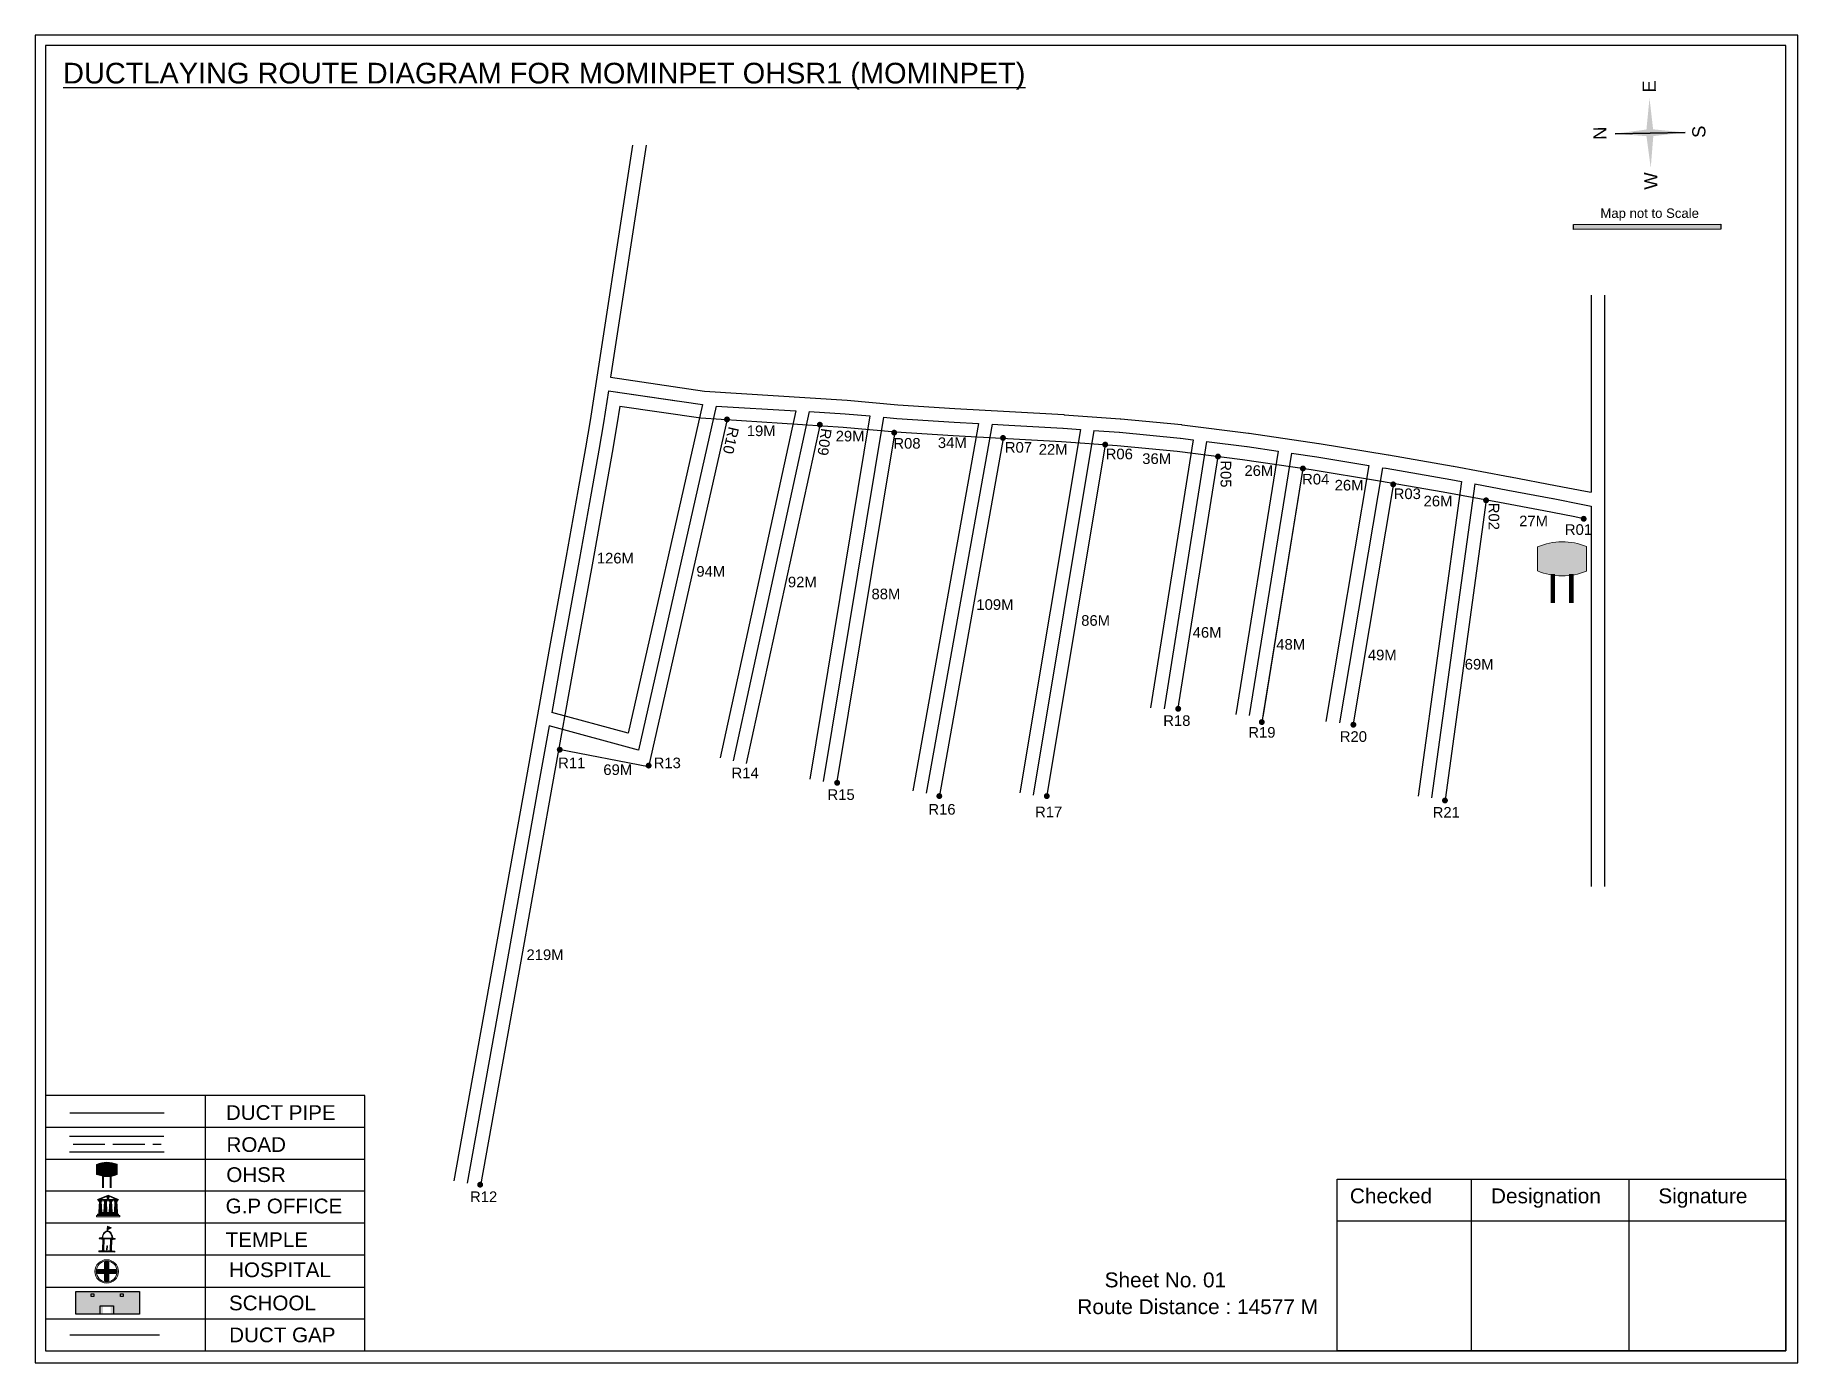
# Model space of a CAD drawing. Header units: inches. Extents: x 1446 to 12099, y 451 to 5049.
# Drawn here: x 2253 to 2917, y 4549 to 5049 of the extents above; entities that cross this region are included whole.
import ezdxf

# ---------------------------------------------------------------- set-up
doc = ezdxf.new("R2010")
doc.units = ezdxf.units.IN
doc.header["$MEASUREMENT"] = 0
doc.linetypes.add('ACAD_ISO02W100', pattern=[15, 12, -3])
doc.layers.add('LANDMARK', color=7, linetype='Continuous')
doc.layers.add('OHT', color=7, linetype='Continuous')
doc.styles.get("Standard").update_dxf_attribs({"font": 'arial.ttf'})

msp = doc.modelspace()

# ---------------------------------------------------------------- texts
at = {"color": 242, "true_color": 0xcd2027}
msp.add_text('%%UDUCTLAYING ROUTE DIAGRAM FOR MOMINPET OHSR1 (MOMINPET)', height=7.8, dxfattribs=at).set_placement((2263.49, 5031.25))
for s, height, rotation, p in [('E', 4.95, 91.00631, (2863.6, 5027.88)), ('N', 4.95, 91.00631, (2845.01, 5010.03)), ('S', 4.95, 91.00631, (2882.3, 5010.78)), ('W', 4.95, 91.00631, (2864.24, 4991.29)), ('R10', 4, 257.00538, (2514.3, 4902.14)), ('R09', 4, 261.8699, (2549.13, 4901.46)), ('R05', 4, 270, (2699.59, 4889.19)), ('R02', 4, 270, (2800.59, 4873.19))]:
    msp.add_text(s, height=height, rotation=rotation).set_placement(p)
for s, height, p in [('Map not to Scale', 3.5424, (2842.69, 4980.59)), ('19M', 4, (2521.08, 4898.32)), ('29M', 4, (2554.58, 4896.32)), ('R08', 4, (2576.31, 4893.59)), ('34M', 4, (2593.08, 4893.82)), ('R07', 4, (2618.31, 4892.09)), ('22M', 4, (2631.08, 4891.32)), ('R06', 4, (2656.31, 4889.59)), ('36M', 4, (2670.08, 4887.82)), ('26M', 4, (2708.58, 4883.32)), ('R04', 4, (2730.31, 4880.09)), ('26M', 4, (2742.58, 4877.82)), ('R03', 4, (2764.81, 4874.59)), ('26M', 4, (2776.08, 4871.82)), ('27M', 4, (2812.08, 4864.32)), ('R01', 4, (2829.31, 4861.09)), ('126M', 4, (2464.58, 4850.32)), ('94M', 4, (2502.08, 4845.32)), ('92M', 4, (2536.58, 4841.32)), ('88M', 4, (2568.08, 4836.82)), ('109M', 4, (2607.58, 4832.82)), ('86M', 4, (2647.08, 4826.82)), ('46M', 4, (2689.08, 4822.32)), ('48M', 4, (2720.58, 4817.82)), ('49M', 4, (2755.08, 4813.82)), ('69M', 4, (2791.58, 4810.32)), ('R18', 4, (2678, 4789.07)), ('R19', 4, (2710.04, 4784.65)), ('R20', 4, (2744.5, 4783.07)), ('R11', 4, (2450, 4773.13)), ('69M', 4, (2467.04, 4770.58)), ('R13', 4, (2486, 4773.13)), ('R14', 4, (2515.34, 4769.34)), ('R15', 4, (2551.49, 4761.17)), ('R16', 4, (2589.5, 4755.63)), ('R17', 4, (2629.7, 4754.64)), ('R21', 4, (2779.5, 4754.5)), ('219M', 4, (2438.08, 4700.82)), ('DUCT PIPE', 5.551, (2324.83, 4640.55)), ('ROAD ', 5.551, (2325.06, 4628.48)), ('OHSR', 5.551, (2324.99, 4617.14)), ('G.P OFFICE', 5.551, (2324.74, 4605.32)), ('R12', 4, (2416.81, 4609.59)), ('Checked', 5.616, (2748.31, 4609.11)), ('Designation', 5.616, (2801.45, 4609.11)), ('Signature', 5.616, (2864.52, 4609.11)), ('TEMPLE', 5.551, (2324.74, 4592.62)), ('HOSPITAL', 5.551, (2326.03, 4581.27)), ('Sheet No. 01', 5.616, (2655.9, 4577.43)), ('SCHOOL', 5.551, (2325.99, 4568.77)), ('Route Distance : 14577 M', 5.616, (2645.62, 4567.34)), ('DUCT GAP', 5.551, (2326.07, 4556.74))]:
    msp.add_text(s, height=height).set_placement(p)

# ---------------------------------------------------------------- blocks, each defined once
blk = doc.blocks.new('OHT')
at = {"linetype": 'Continuous', "lineweight": 0, "true_color": 0x0ffffc}
blk.add_hatch(color=4, dxfattribs=at).paths.add_polyline_path([(0.012, 1), (0, 1, 0.101323), (-0.4, 0.916), (-0.4, 0.525, 0.194075), (0.399, 0.521), (0.399, 0.921, 0.097877)])
at = {"color": 4, "linetype": 'Continuous', "lineweight": 0, "true_color": 0x0ffffc, "flags": 128}
for points in [[(-0.4, 0.525), (-0.4, 0.916)], [(0.399, 0.521), (0.399, 0.921)]]:
    blk.add_lwpolyline(points, dxfattribs=at)
at = {"color": 4, "linetype": 'Continuous', "lineweight": 0, "true_color": 0x0ffffc, "const_width": 0.075, "flags": 128}
for points in [[(-0.15, 0), (-0.15, 0.475)], [(0.15, 0), (0.15, 0.473)]]:
    blk.add_lwpolyline(points, dxfattribs=at)
at = {"color": 4, "linetype": 'Continuous', "lineweight": 0, "true_color": 0x0ffffc}
for centre, radius, start, end in [((0.006, -0.019), 1.019, 67.3109, 113.4711), ((0.004, 1.513), 1.068, 247.7682, 291.7007)]:
    blk.add_arc(centre, radius, start, end, dxfattribs=at)
blk = doc.blocks.new('Government_Office')
at = {"linetype": 'Continuous', "lineweight": 0, "true_color": 0xff0000}
h = blk.add_hatch(color=1, dxfattribs=at)
h.paths.add_polyline_path([(0.44, 0.72), (0.45, 0.75), (0, 0.93), (-0.45, 0.75), (-0.44, 0.72)])
h.paths.add_polyline_path([(0.355, 0.75), (-0.355, 0.75), (0, 0.9)], flags=16)
h.paths.add_polyline_path([(0, 0.778, -1), (0, 0.872, -1)], flags=0)
h = blk.add_hatch(color=1, dxfattribs=at)
edge = h.paths.add_edge_path()
edge.add_arc((0, 0.825), 0.0467, 90, 270)
edge.add_arc((0, 0.825), 0.0467, 270, 450)
for points in [[(-0.5, 0.05), (0.5, 0.05), (0.5, 0), (-0.5, 0)], [(-0.45, 0.075), (-0.45, 0.12), (0.45, 0.12), (0.45, 0.075)], [(-0.4, 0.14), (-0.4, 0.18), (0.4, 0.18), (0.4, 0.14)]]:
    blk.add_hatch(color=1, dxfattribs=at).paths.add_polyline_path(points)
h = blk.add_hatch(color=1, dxfattribs=at)
edge = h.paths.add_edge_path()
edge.add_line((-0.27, 0.195), (-0.295, 0.675))
edge.add_line((-0.295, 0.675), (-0.29, 0.675))
edge.add_arc((-0.278, 0.688), 0.0176, 225.30401, 441.56588)
edge.add_line((-0.275, 0.705), (-0.395, 0.705))
edge.add_arc((-0.392, 0.688), 0.0176, 98.43412, 314.69599)
edge.add_line((-0.38, 0.675), (-0.375, 0.675))
edge.add_line((-0.375, 0.675), (-0.4, 0.195))
edge.add_line((-0.4, 0.195), (-0.27, 0.195))
h = blk.add_hatch(color=1, dxfattribs=at)
edge = h.paths.add_edge_path()
edge.add_line((-0.047, 0.195), (-0.072, 0.675))
edge.add_line((-0.072, 0.675), (-0.067, 0.675))
edge.add_arc((-0.054, 0.688), 0.0176, 225.30401, 441.56588)
edge.add_line((-0.052, 0.705), (-0.172, 0.705))
edge.add_arc((-0.169, 0.688), 0.0176, 98.43412, 314.69599)
edge.add_line((-0.157, 0.675), (-0.152, 0.675))
edge.add_line((-0.152, 0.675), (-0.177, 0.195))
edge.add_line((-0.177, 0.195), (-0.047, 0.195))
h = blk.add_hatch(color=1, dxfattribs=at)
edge = h.paths.add_edge_path()
edge.add_line((0.177, 0.195), (0.152, 0.675))
edge.add_line((0.152, 0.675), (0.157, 0.675))
edge.add_arc((0.169, 0.688), 0.0176, 225.30401, 441.56588)
edge.add_line((0.172, 0.705), (0.052, 0.705))
edge.add_arc((0.054, 0.688), 0.0176, 98.43412, 314.69599)
edge.add_line((0.067, 0.675), (0.072, 0.675))
edge.add_line((0.072, 0.675), (0.047, 0.195))
edge.add_line((0.047, 0.195), (0.177, 0.195))
h = blk.add_hatch(color=1, dxfattribs=at)
edge = h.paths.add_edge_path()
edge.add_line((0.4, 0.195), (0.375, 0.675))
edge.add_line((0.375, 0.675), (0.38, 0.675))
edge.add_arc((0.392, 0.688), 0.0176, 225.30401, 441.56588)
edge.add_line((0.395, 0.705), (0.275, 0.705))
edge.add_arc((0.278, 0.688), 0.0176, 98.43412, 314.69599)
edge.add_line((0.29, 0.675), (0.295, 0.675))
edge.add_line((0.295, 0.675), (0.27, 0.195))
edge.add_line((0.27, 0.195), (0.4, 0.195))
at = {"color": 1, "linetype": 'Continuous', "lineweight": 0, "true_color": 0xff0000, "flags": 128}
for points in [[(-0.45, 0.75), (-0.44, 0.72), (0.44, 0.72), (0.45, 0.75), (0, 0.93)], [(-0.355, 0.75), (0.355, 0.75), (0, 0.9)], [(-0.5, 0.05), (0.5, 0.05), (0.5, 0), (-0.5, 0)], [(-0.45, 0.075), (-0.45, 0.12), (0.45, 0.12), (0.45, 0.075)], [(-0.4, 0.14), (-0.4, 0.18), (0.4, 0.18), (0.4, 0.14)]]:
    blk.add_lwpolyline(points, close=True, dxfattribs=at)
for points in [[(0, 0.872, 1), (0, 0.778, 1)], [(-0.27, 0.195), (-0.295, 0.675), (-0.29, 0.675, 1.379694), (-0.275, 0.705), (-0.395, 0.705, 1.379694), (-0.38, 0.675), (-0.375, 0.675), (-0.4, 0.195)], [(-0.047, 0.195), (-0.072, 0.675), (-0.067, 0.675, 1.379694), (-0.052, 0.705), (-0.172, 0.705, 1.379694), (-0.157, 0.675), (-0.152, 0.675), (-0.177, 0.195)], [(0.177, 0.195), (0.152, 0.675), (0.157, 0.675, 1.379694), (0.172, 0.705), (0.052, 0.705, 1.379694), (0.067, 0.675), (0.072, 0.675), (0.047, 0.195)], [(0.4, 0.195), (0.375, 0.675), (0.38, 0.675, 1.379694), (0.395, 0.705), (0.275, 0.705, 1.379694), (0.29, 0.675), (0.295, 0.675), (0.27, 0.195)]]:
    blk.add_lwpolyline(points, format="xyb", close=True, dxfattribs=at)
blk = doc.blocks.new('Temple')
at = {"linetype": 'Continuous', "lineweight": 0, "true_color": 0xff0000}
h = blk.add_hatch(color=1, dxfattribs=at)
edge = h.paths.add_edge_path()
edge.add_line((0.175, 0.49), (0.225, 0.49))
edge.add_line((0.225, 0.49), (0.225, 0.497))
edge.add_line((0.225, 0.497), (0.307, 0.497))
edge.add_line((0.307, 0.497), (0.307, 0.533))
edge.add_line((0.307, 0.533), (0.257, 0.533))
edge.add_line((0.257, 0.533), (0.257, 0.54))
edge.add_line((0.257, 0.54), (0.2, 0.54))
edge.add_spline(control_points=[(0.2, 0.54), (0.2, 0.589), (0.19, 0.638), (0.142, 0.743), (0.092, 0.79), (0.027, 0.805), (0.02, 0.806), (0.012, 0.806)], knot_values=[4.712389, 4.712389, 4.712389, 4.712389, 5.278166, 5.278166, 6.117402, 6.117402, 6.223801, 6.223801, 6.223801, 6.223801], degree=3, periodic=0)
edge.add_line((0.012, 0.806), (0.012, 0.79))
edge.add_line((0.012, 0.79), (-0.012, 0.79))
edge.add_line((-0.012, 0.79), (-0.012, 0.806))
edge.add_spline(control_points=[(-0.012, 0.806), (-0.055, 0.802), (-0.096, 0.781), (-0.171, 0.699), (-0.197, 0.628), (-0.2, 0.55), (-0.2, 0.545), (-0.2, 0.54)], knot_values=[6.343965, 6.343965, 6.343965, 6.343965, 6.956638, 6.956638, 7.795874, 7.795874, 7.853982, 7.853982, 7.853982, 7.853982], degree=3, periodic=0)
edge.add_line((-0.2, 0.54), (-0.257, 0.54))
edge.add_line((-0.257, 0.54), (-0.257, 0.533))
edge.add_line((-0.257, 0.533), (-0.307, 0.533))
edge.add_line((-0.307, 0.533), (-0.307, 0.497))
edge.add_line((-0.307, 0.497), (-0.225, 0.497))
edge.add_line((-0.225, 0.497), (-0.225, 0.49))
edge.add_line((-0.225, 0.49), (-0.175, 0.49))
edge.add_line((-0.175, 0.49), (-0.175, 0.07))
edge.add_arc((-0.205, 0.07), 0.03, -90, 0, ccw=False)
edge.add_line((-0.205, 0.04), (-0.257, 0.04))
edge.add_line((-0.257, 0.04), (-0.257, 0.033))
edge.add_line((-0.257, 0.033), (-0.307, 0.033))
edge.add_line((-0.307, 0.033), (-0.307, 0))
edge.add_line((-0.307, 0), (0.307, 0))
edge.add_line((0.307, 0), (0.307, 0.033))
edge.add_line((0.307, 0.033), (0.257, 0.033))
edge.add_line((0.257, 0.033), (0.257, 0.04))
edge.add_line((0.257, 0.04), (0.205, 0.04))
edge.add_arc((0.205, 0.07), 0.03, 180, 270, ccw=False)
edge.add_line((0.175, 0.07), (0.175, 0.49))
h.paths.add_polyline_path([(0.125, 0.07, -0.414214), (0.095, 0.04), (0.05, 0.04), (0.05, 0.033), (-0.05, 0.033), (-0.05, 0.04), (-0.095, 0.04, -0.414214), (-0.125, 0.07), (-0.125, 0.497), (0.125, 0.497)], flags=16)
edge = h.paths.add_edge_path(flags=16)
edge.add_ellipse((0, 0.54), major_axis=(0, 0.242), ratio=0.722808, start_angle=270, end_angle=450, ccw=False)
edge.add_line((0.175, 0.54), (-0.175, 0.54))
h.paths.add_polyline_path([(0.012, 0.23), (0.012, 0.07), (-0.012, 0.07), (-0.012, 0.23)], flags=0)
h = blk.add_hatch(color=1, dxfattribs=at)
edge = h.paths.add_edge_path()
edge.add_line((0.012, 0.857), (0, 0.85))
edge.add_line((0, 0.85), (-0.003, 0.925))
edge.add_line((-0.003, 0.925), (-0.012, 0.925))
edge.add_line((-0.012, 0.925), (-0.012, 0.806))
edge.add_spline(control_points=[(-0.012, 0.806), (-0.004, 0.807), (0.004, 0.807), (0.012, 0.806)], knot_values=[6.223801, 6.223801, 6.223801, 6.223801, 6.343965, 6.343965, 6.343965, 6.343965], degree=3, periodic=0)
edge.add_line((0.012, 0.806), (0.012, 0.857))
h = blk.add_hatch(color=1, dxfattribs=at)
edge = h.paths.add_edge_path()
edge.add_line((0.012, 0.79), (0.012, 0.806))
edge.add_spline(control_points=[(0.012, 0.806), (0.004, 0.807), (-0.004, 0.807), (-0.012, 0.806)], knot_values=[6.223801, 6.223801, 6.223801, 6.223801, 6.343965, 6.343965, 6.343965, 6.343965], degree=3, periodic=0)
edge.add_line((-0.012, 0.806), (-0.012, 0.79))
edge.add_line((-0.012, 0.79), (0.012, 0.79))
at = {"linetype": 'Continuous', "lineweight": 0, "true_color": 0xe66000}
blk.add_hatch(color=32, dxfattribs=at).paths.add_polyline_path([(-0.006, 1), (0.147, 0.931), (0, 0.85)])
at = {"color": 1, "linetype": 'Continuous', "lineweight": 0, "true_color": 0xff0000, "flags": 128}
for points in [[(0.012, 0.925), (-0.012, 0.925), (-0.012, 0.79), (0.012, 0.79)], [(0.012, 0.23), (-0.012, 0.23), (-0.012, 0.07), (0.012, 0.07)]]:
    blk.add_lwpolyline(points, close=True, dxfattribs=at)
at = {"color": 32, "linetype": 'Continuous', "lineweight": 0, "true_color": 0xe66000, "flags": 128}
blk.add_lwpolyline([(-0.006, 1), (0.147, 0.931), (0, 0.85), (-0.006, 1)], dxfattribs=at)
at = {"color": 1, "linetype": 'Continuous', "lineweight": 0, "true_color": 0xff0000, "flags": 128}
blk.add_lwpolyline([(0.2, 0.54), (0.257, 0.54), (0.257, 0.533), (0.307, 0.533), (0.307, 0.497), (0.225, 0.497), (0.225, 0.49), (0.175, 0.49), (0.175, 0.07, 0.414214), (0.205, 0.04), (0.257, 0.04), (0.257, 0.033), (0.307, 0.033), (0.307, 0), (-0.307, 0), (-0.307, 0.033), (-0.257, 0.033), (-0.257, 0.04), (-0.205, 0.04, 0.414214), (-0.175, 0.07), (-0.175, 0.49), (-0.225, 0.49), (-0.225, 0.497), (-0.307, 0.497), (-0.307, 0.533), (-0.257, 0.533), (-0.257, 0.54), (-0.2, 0.54)], format="xyb", dxfattribs=at)
blk.add_lwpolyline([(-0.175, 0.54), (0.175, 0.54)], dxfattribs=at)
blk.add_lwpolyline([(0.125, 0.497), (0.125, 0.07, -0.414214), (0.095, 0.04), (0.05, 0.04), (0.05, 0.033), (-0.05, 0.033), (-0.05, 0.04), (-0.095, 0.04, -0.414214), (-0.125, 0.07), (-0.125, 0.497)], format="xyb", close=True, dxfattribs=at)
at = {"color": 1, "linetype": 'Continuous', "lineweight": 0, "true_color": 0xff0000}
blk.add_ellipse((0, 0.54), major_axis=(0, 0.242), ratio=0.722808, start_param=4.712389, end_param=7.853982, dxfattribs=at)
blk.add_open_spline([(0.2, 0.54), (0.2, 0.589), (0.19, 0.638), (0.142, 0.743), (0.092, 0.79), (-0.023, 0.816), (-0.085, 0.794), (-0.171, 0.699), (-0.197, 0.628), (-0.2, 0.55), (-0.2, 0.545), (-0.2, 0.54)], degree=3, knots=[4.712389, 4.712389, 4.712389, 4.712389, 5.278166, 5.278166, 6.117402, 6.117402, 6.956638, 6.956638, 7.795874, 7.795874, 7.853982, 7.853982, 7.853982, 7.853982], dxfattribs=at)
blk = doc.blocks.new('*U9')
at = {"color": 0, "linetype": 'ACAD_ISO02W100', "transparency": 16777216}
blk.add_line((-16.47, 0), (16.78, 0), dxfattribs=at)
blk = doc.blocks.new('Hospital')
at = {"linetype": 'Continuous', "lineweight": 0, "true_color": 0x000000}
h = blk.add_hatch(color=18, dxfattribs=at)
h.paths.add_polyline_path([(-0.5, 0, 1), (0.5, 0, 1)])
h.paths.add_polyline_path([(0.446, 0, -1), (-0.446, 0, -1)], flags=16)
at = {"linetype": 'Continuous', "true_color": 0xff0000}
blk.add_hatch(color=1, dxfattribs=at).paths.add_polyline_path([(-0.394, 0.08), (-0.08, 0.08), (-0.08, 0.394), (0.08, 0.394), (0.08, 0.08), (0.394, 0.08), (0.394, -0.08), (0.08, -0.08), (0.08, -0.394), (-0.08, -0.394), (-0.08, -0.08), (-0.394, -0.08)])
at = {"color": 1, "linetype": 'Continuous', "true_color": 0xff0000, "flags": 128}
blk.add_lwpolyline([(-0.394, 0.08), (-0.08, 0.08), (-0.08, 0.394), (0.08, 0.394), (0.08, 0.08), (0.394, 0.08), (0.394, -0.08), (0.08, -0.08), (0.08, -0.394), (-0.08, -0.394), (-0.08, -0.08), (-0.394, -0.08)], close=True, dxfattribs=at)
at = {"color": 18, "linetype": 'Continuous', "lineweight": 0, "true_color": 0x000000}
for radius in [0.5, 0.446]:
    blk.add_circle((0, 0), radius, dxfattribs=at)

# ---------------------------------------------------------------- hatches: boundary and pattern name
at = {"true_color": 0x0093dd}
h = msp.add_hatch(color=142, dxfattribs=at)
h.dxf.hatch_style = 1
h.paths.add_polyline_path([(2832.51, 4978.09), (2832.51, 4976.24), (2888.02, 4976.37), (2888.02, 4978.21)])
at = {"ltscale": 0.5}
h = msp.add_hatch(color=5, dxfattribs=at)
h.dxf.hatch_style = 1
h.paths.add_polyline_path([(2514.74, 4904.62, 1), (2512.5, 4904.62, 1)])
h = msp.add_hatch(color=5, dxfattribs=at)
h.dxf.hatch_style = 1
h.paths.add_polyline_path([(2549.74, 4902.62, 1), (2547.5, 4902.62, 1)])
h = msp.add_hatch(color=5, dxfattribs=at)
h.dxf.hatch_style = 1
h.paths.add_polyline_path([(2577.74, 4899.62, 1), (2575.5, 4899.62, 1)])
h = msp.add_hatch(color=5, dxfattribs=at)
h.dxf.hatch_style = 1
h.paths.add_polyline_path([(2618.74, 4897.62, 1), (2616.5, 4897.62, 1)])
h = msp.add_hatch(color=5, dxfattribs=at)
h.dxf.hatch_style = 1
h.paths.add_polyline_path([(2657.24, 4895.12, 1), (2655, 4895.12, 1)])
h = msp.add_hatch(color=5, dxfattribs=at)
h.dxf.hatch_style = 1
h.paths.add_polyline_path([(2699.74, 4890.62, 1), (2697.5, 4890.62, 1)])
h = msp.add_hatch(color=5, dxfattribs=at)
h.dxf.hatch_style = 1
h.paths.add_polyline_path([(2731.74, 4886.12, 1), (2729.5, 4886.12, 1)])
h = msp.add_hatch(color=5, dxfattribs=at)
h.dxf.hatch_style = 1
h.paths.add_polyline_path([(2765.74, 4880.12, 1), (2763.5, 4880.12, 1)])
h = msp.add_hatch(color=5, dxfattribs=at)
h.dxf.hatch_style = 1
h.paths.add_polyline_path([(2800.74, 4874.12, 1), (2798.5, 4874.12, 1)])
h = msp.add_hatch(color=5, dxfattribs=at)
h.dxf.hatch_style = 1
h.paths.add_polyline_path([(2837.53, 4867.16, 1), (2835.29, 4867.16, 1)])
h = msp.add_hatch(color=5, dxfattribs=at)
h.dxf.hatch_style = 1
h.paths.add_polyline_path([(2684.75, 4795.52, 1), (2682.51, 4795.52, 1)])
h = msp.add_hatch(color=5, dxfattribs=at)
h.dxf.hatch_style = 1
h.paths.add_polyline_path([(2716.25, 4790.52, 1), (2714.01, 4790.52, 1)])
h = msp.add_hatch(color=5, dxfattribs=at)
h.dxf.hatch_style = 1
h.paths.add_polyline_path([(2750.75, 4789.52, 1), (2748.51, 4789.52, 1)])
h = msp.add_hatch(color=5, dxfattribs=at)
h.dxf.hatch_style = 1
h.paths.add_polyline_path([(2451.74, 4780.12, 1), (2449.5, 4780.12, 1)])
h = msp.add_hatch(color=5, dxfattribs=at)
h.dxf.hatch_style = 1
h.paths.add_polyline_path([(2485.24, 4774.12, 1), (2483, 4774.12, 1)])
h = msp.add_hatch(color=5, dxfattribs=at)
h.dxf.hatch_style = 1
h.paths.add_polyline_path([(2556.24, 4767.62, 1), (2554, 4767.62, 1)])
h = msp.add_hatch(color=5, dxfattribs=at)
h.dxf.hatch_style = 1
h.paths.add_polyline_path([(2594.74, 4762.62, 1), (2592.5, 4762.62, 1)])
h = msp.add_hatch(color=5, dxfattribs=at)
h.dxf.hatch_style = 1
h.paths.add_polyline_path([(2635.24, 4762.62, 1), (2633, 4762.62, 1)])
h = msp.add_hatch(color=5, dxfattribs=at)
h.dxf.hatch_style = 1
h.paths.add_polyline_path([(2785.25, 4760.95, 1), (2783.01, 4760.95, 1)])
h = msp.add_hatch(color=5, dxfattribs=at)
h.dxf.hatch_style = 1
h.paths.add_polyline_path([(2421.74, 4616.12, 1), (2419.5, 4616.12, 1)])
at = {"true_color": 0xc8c92d}
h = msp.add_hatch(color=52, dxfattribs=at)
h.dxf.hatch_style = 1
h.paths.add_polyline_path([(2273.04, 4575.91), (2268.28, 4575.91), (2268.28, 4567.34), (2273.04, 4567.34)])
h.paths.add_polyline_path([(2292.26, 4575.91), (2287.49, 4575.91), (2287.49, 4567.34), (2292.26, 4567.34)])
at = {"true_color": 0x22346e}
h = msp.add_hatch(color=159, dxfattribs=at)
h.dxf.hatch_style = 1
h.paths.add_polyline_path([(2287.49, 4575.91), (2273.04, 4575.91), (2273.04, 4567.34), (2278.47, 4567.34), (2278.47, 4570.14), (2281.45, 4570.14), (2281.45, 4567.34), (2287.49, 4567.34)])
h.paths.add_polyline_path([(2275.11, 4574), (2274.05, 4574), (2274.05, 4574.98), (2275.11, 4574.98)], flags=16)
h.paths.add_polyline_path([(2285.07, 4574), (2285.07, 4574.98), (2286.13, 4574.98), (2286.13, 4574)], flags=16)

# ---------------------------------------------------------------- linework, layer by layer
for p, q in [((2874.58, 5012.79), (2848.28, 5012.33)), ((2848.28, 5012.33), (2874.58, 5012.79)), ((2874.58, 5012.79), (2848.28, 5012.33)), ((2861.45, 5012.56), (2874.58, 5012.79)), ((2839.17, 4951.5), (2839.17, 4877.14)), ((2844.27, 4951.5), (2844.27, 4728.6)), ((2539.53, 4907.85), (2511, 4777)), ((2544.6, 4907.55), (2515.9, 4775.93)), ((2567.47, 4905.92), (2544.82, 4769)), ((2572.57, 4905.47), (2549.85, 4768.16)), ((2608.35, 4903.09), (2583.65, 4764.57)), ((2613.48, 4902.81), (2588.67, 4763.67)), ((2646.76, 4900.85), (2623.98, 4763.8)), ((2651.87, 4900.49), (2629.01, 4762.96)), ((2689.23, 4896.95), (2673.18, 4795.86)), ((2694.29, 4896.3), (2678.28, 4795.46)), ((2721.27, 4892.63), (2705.29, 4793.35)), ((2726.31, 4891.88), (2710.39, 4792.95)), ((2755.5, 4887.25), (2739.3, 4790.69)), ((2760.54, 4886.42), (2744.41, 4790.29)), ((2790.38, 4881.19), (2774.06, 4762.65)), ((2795.4, 4880.27), (2779.11, 4761.94)), ((2839.17, 4871.94), (2839.17, 4728.6)), ((2317.06, 4649.71), (2317.06, 4553.49)), ((2377.2, 4637.69), (2256.92, 4637.69)), ((2265.94, 4634.36), (2301.42, 4634.36)), ((2265.94, 4628.55), (2301.6, 4628.55)), ((2377.2, 4625.66), (2256.92, 4625.66)), ((2377.2, 4613.63), (2256.92, 4613.63)), ((2377.2, 4601.6), (2256.92, 4601.6)), ((2377.2, 4589.58), (2256.92, 4589.58)), ((2256.92, 4577.55), (2377.2, 4577.55)), ((2256.92, 4565.52), (2377.2, 4565.52)), ((2256.92, 4554.97), (2256.92, 4554.03)), ((2256.92, 4554.03), (2256.92, 4553.49))]:
    msp.add_line(p, q)
at = {"color": 1}
msp.add_line((2848.28, 5012.33), (2861.44, 5012.56), dxfattribs=at)
at = {"color": 5}
for p, q in [((2548.58, 4902.27), (2520.81, 4774.86)), ((2576.82, 4899.92), (2554.88, 4767.33)), ((2617.71, 4897.47), (2593.69, 4762.78)), ((2656.13, 4895.07), (2634.04, 4762.12)), ((2698.56, 4890.62), (2683.38, 4795.06)), ((2730.55, 4886.09), (2715.03, 4789.68)), ((2730.55, 4886.09), (2715.5, 4792.55)), ((2764.71, 4880.45), (2749.51, 4789.89)), ((2799.72, 4874.22), (2784.16, 4761.23))]:
    msp.add_line(p, q, dxfattribs=at)
at = {"color": 242, "true_color": 0xcd2027}
for p, q in [((2794, 4618.22), (2794, 4553.44)), ((2853.35, 4618.22), (2853.35, 4553.44)), ((2743.47, 4602.52), (2912.56, 4602.52))]:
    msp.add_line(p, q, dxfattribs=at)
for points in [[(2253, 5049.44), (2253, 4549), (2917.05, 4549), (2917.05, 5049.44)], [(2256.92, 5045.61), (2256.92, 4553.49), (2912.56, 4553.49), (2912.56, 5045.61)], [(2256.92, 4553.49), (2377.2, 4553.49), (2377.2, 4649.71), (2256.92, 4649.71), (2256.92, 4554.43)], [(2292.31, 4575.91), (2292.31, 4567.34), (2268.28, 4567.34), (2268.28, 4575.91)], [(2275.11, 4574.98), (2275.11, 4574), (2274.05, 4574), (2274.05, 4574.98)], [(2285.07, 4574), (2285.07, 4574.98), (2286.13, 4574.98), (2286.13, 4574)]]:
    msp.add_lwpolyline(points, close=True)
for points in [[(2478.03, 5008), (2462.06, 4904.2), (2460.32, 4893.94), (2457.44, 4877.75), (2453, 4853.05), (2446.56, 4817.28), (2437.65, 4767.84), (2425.85, 4702.15), (2410.7, 4617.61)], [(2483.19, 5008), (2469.73, 4920.48)], [(2468.95, 4915.44), (2467.09, 4903.38), (2465.34, 4893.07), (2462.46, 4876.85), (2458.02, 4852.14), (2451.57, 4816.37), (2447.58, 4794.19)], [(2468.95, 4915.44), (2504.46, 4910.23), (2504.46, 4910.23)], [(2468.95, 4915.44), (2494.78, 4911.65)], [(2469.73, 4920.48), (2505.12, 4915.28), (2558.86, 4911.81)], [(2509.55, 4909.63), (2480.24, 4779.97), (2446.67, 4789.15)], [(2504.46, 4910.23), (2476.44, 4786.3), (2447.58, 4794.19)], [(2509.55, 4909.63), (2539.53, 4907.85)], [(2544.6, 4907.55), (2558.13, 4906.75)], [(2558.13, 4906.75), (2567.47, 4905.92)], [(2446.67, 4789.15), (2442.67, 4766.94), (2430.87, 4701.25), (2415.72, 4616.71)], [(2277.44, 4567.34), (2277.44, 4570.51), (2282.48, 4570.51), (2282.48, 4567.34)]]:
    msp.add_lwpolyline(points)
at = {"color": 142, "true_color": 0x0093dd}
msp.add_lwpolyline([(2888.02, 4976.37), (2832.51, 4976.24), (2832.51, 4978.09), (2888.02, 4978.21), (2888.02, 4976.37)], dxfattribs=at)
at = {"color": 5}
for points in [[(2473.22, 4909.66), (2472.13, 4902.57), (2470.37, 4892.2), (2467.49, 4875.95), (2463.04, 4851.24), (2456.59, 4815.47), (2447.69, 4766.04), (2435.89, 4700.35), (2420.74, 4615.81)], [(2473.22, 4909.66), (2503.79, 4905.17), (2557.4, 4901.7), (2577.18, 4899.94), (2598.83, 4898.51), (2619.34, 4897.41), (2639.62, 4896.29), (2660.6, 4894.81), (2683.18, 4892.62), (2707.91, 4889.5), (2733.78, 4885.68), (2759.44, 4881.49), (2783.51, 4877.3), (2804.62, 4873.43), (2821.39, 4870.24), (2832.46, 4868.08), (2836.46, 4867.28)], [(2513.78, 4905.17), (2484.04, 4773.65), (2450.23, 4780.15)]]:
    msp.add_lwpolyline(points, dxfattribs=at)
for points in [[(2558.86, 4911.81), (2578, 4910.1), (2599.53, 4908.67), (2620.05, 4907.56, -0.000413), (2620.07, 4907.56), (2640.48, 4906.41, -0.00387), (2640.63, 4906.4), (2661.78, 4904.89, -0.006502), (2662.04, 4904.87), (2684.85, 4902.64, -0.007222), (2685.14, 4902.61), (2710.15, 4899.43, -0.005256), (2710.36, 4899.4), (2736.56, 4895.51, -0.003686), (2736.71, 4895.49), (2762.71, 4891.24, -0.002726), (2762.82, 4891.22), (2787.22, 4886.96, -0.002096), (2787.3, 4886.94), (2808.7, 4883.01, -0.001658), (2808.77, 4883), (2825.79, 4879.76, -0.001333), (2825.84, 4879.75), (2837.07, 4877.55, -0.001016), (2837.11, 4877.55), (2839.17, 4877.14)], [(2572.57, 4905.47), (2577.61, 4905.02), (2599.22, 4903.58), (2608.35, 4903.09, -0.000413)], [(2613.48, 4902.81), (2619.78, 4902.47, -0.000413), (2619.79, 4902.46), (2640.19, 4901.32, -0.00387), (2640.27, 4901.32), (2646.76, 4900.85, -0.006502)], [(2651.87, 4900.49), (2661.41, 4899.8, -0.006502), (2661.55, 4899.79), (2684.35, 4897.56, -0.007222), (2684.5, 4897.55), (2689.23, 4896.95, -0.005256)], [(2694.29, 4896.3), (2709.51, 4894.37, -0.005256), (2709.61, 4894.36), (2721.27, 4892.63, -0.003686)], [(2726.31, 4891.88), (2735.81, 4890.47, -0.003686), (2735.89, 4890.46), (2755.5, 4887.25, -0.002726)], [(2760.54, 4886.42), (2761.88, 4886.2, -0.002726), (2761.94, 4886.19), (2786.34, 4881.93, -0.002096), (2786.38, 4881.92), (2790.38, 4881.19, -0.001658)], [(2795.4, 4880.27), (2807.78, 4878, -0.001658), (2807.82, 4877.99), (2824.83, 4874.75, -0.001333), (2824.86, 4874.75), (2836.09, 4872.55, -0.001016), (2836.11, 4872.55), (2839.17, 4871.94)]]:
    msp.add_lwpolyline(points, format="xyb")
at = {"color": 242, "true_color": 0xcd2027}
msp.add_lwpolyline([(2912.56, 4553.44), (2743.47, 4553.44), (2743.47, 4618.22), (2912.56, 4618.22)], close=True, dxfattribs=at)
for points in [[(2862.72, 5012.6), (2859.91, 5012.55), (2861.2, 5025.71)], [(2862.72, 5012.6), (2859.91, 5012.55), (2861.2, 5025.71)], [(2861.46, 5011.27), (2861.41, 5014.08), (2874.58, 5012.79)], [(2861.46, 5011.27), (2861.41, 5014.08), (2874.58, 5012.79)], [(2862.73, 5012.6), (2859.91, 5012.55), (2861.66, 4999.41)], [(2862.73, 5012.6), (2859.91, 5012.55), (2861.66, 4999.41)]]:
    msp.add_solid(points)
at = {"color": 1}
msp.add_solid([(2861.46, 5011.26), (2861.41, 5014.08), (2848.28, 5012.33)], dxfattribs=at)
msp.add_solid([(2861.46, 5011.26), (2861.41, 5014.08), (2848.28, 5012.33)], dxfattribs=at)
at = {"layer": 'OHT', "color": 5}
msp.add_line((2266.07, 4643.17), (2301.55, 4643.17), dxfattribs=at)
at = {"layer": 'OHT', "color": 1}
msp.add_line((2266.07, 4559.5), (2299.78, 4559.5), dxfattribs=at)

# ---------------------------------------------------------------- block references
at = {"linetype": 'ACAD_ISO02W100'}
msp.add_blockref('*U9', (2283.72, 4631.46), dxfattribs=at)
at = {"layer": 'LANDMARK'}
for name, p, xscale, yscale, zscale in [('Government_Office', (2280.44, 4604.03), 8.755020913111178, 8.755020913111178, 8.755020913111178), ('Hospital', (2279.91, 4583.42), 8.829703578239085, 8.829703578239085, 8.829703578239085)]:
    msp.add_blockref(name, p, dxfattribs=dict(at, xscale=xscale, yscale=yscale, zscale=zscale))
at = {"layer": 'LANDMARK', "xscale": 9.762966276306745, "yscale": 9.762966276306745, "zscale": 9.762966276306745, "rotation": 358.3713438591284}
msp.add_blockref('Temple', (2280, 4590.79), dxfattribs=at)
at = {"layer": 'OHT'}
for p, xscale, yscale, zscale in [((2828.24, 4835.37), 23.11072127339519, 23.11072127339519, 23.11072127339519), ((2279.99, 4614.94), 9.629467197247994, 9.629467197247994, 9.629467197247994)]:
    msp.add_blockref('OHT', p, dxfattribs=dict(at, xscale=xscale, yscale=yscale, zscale=zscale))

msp.set_redraw_order([(e.dxf.handle, doc.entitydb.next_handle()) for e in msp.query("TEXT MTEXT ATTDEF DIMENSION ARC_DIMENSION")])  # texts and dimensions are drawn at this point

doc.saveas('drawing.dxf')
